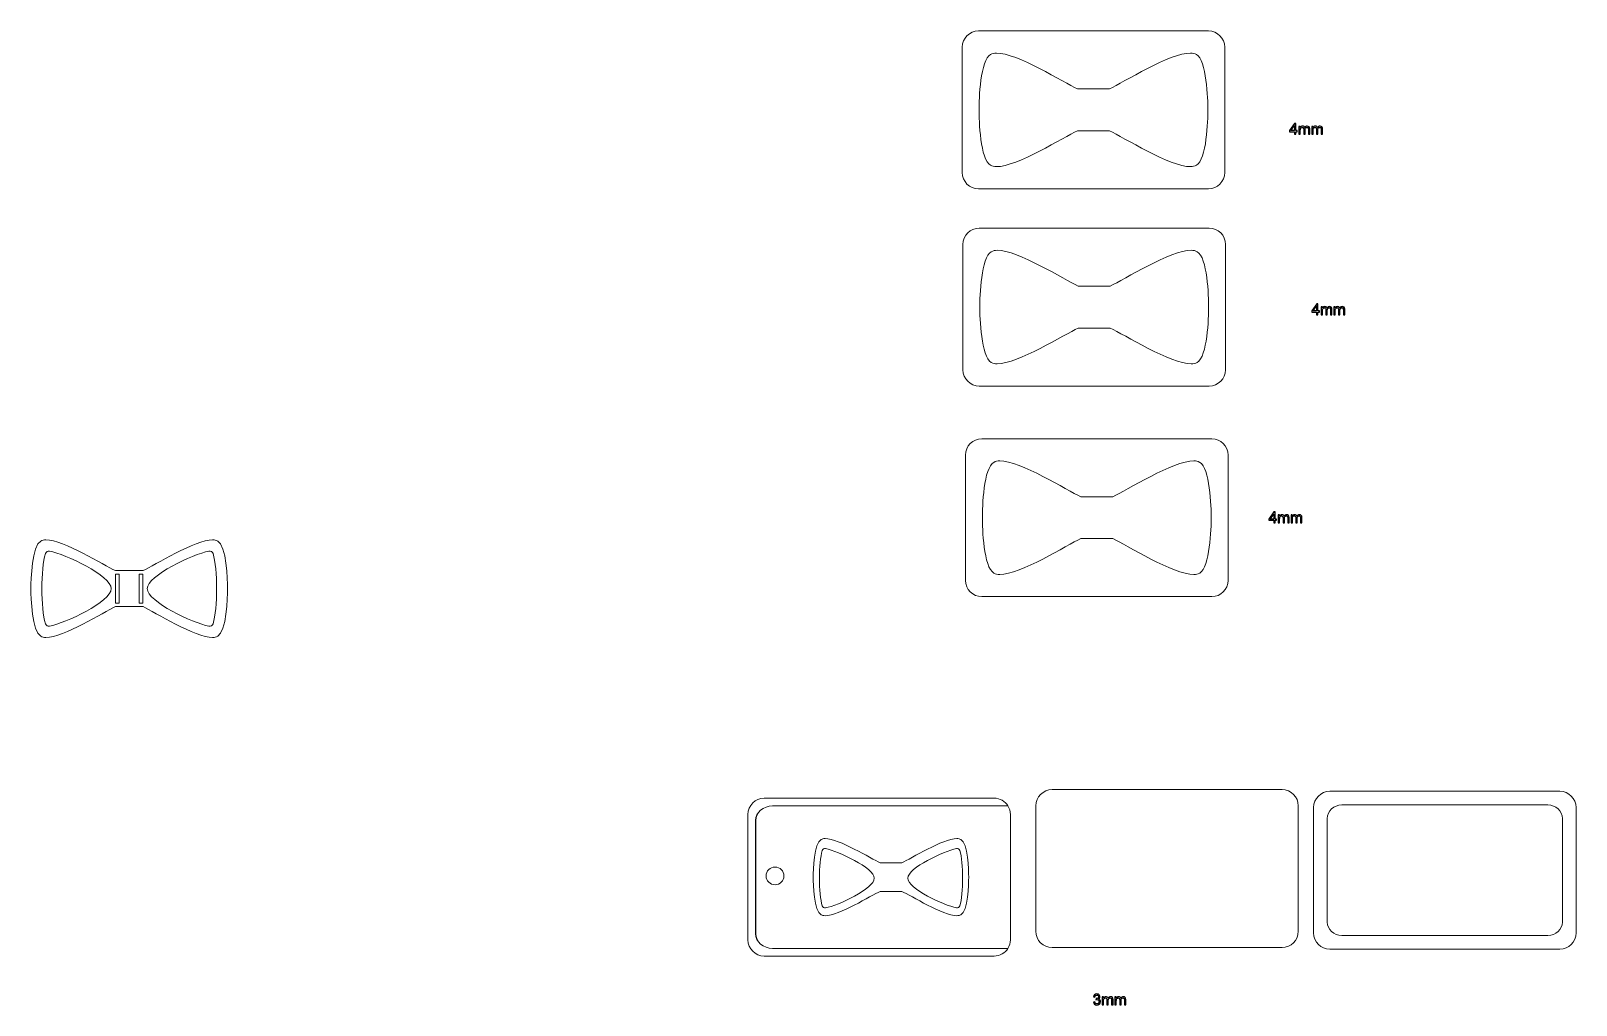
# Model space of a CAD drawing. Header units: centimetres. Extents: x -14.4 to 71.1, y -17.9 to 36.
import ezdxf

# ---------------------------------------------------------------- set-up
doc = ezdxf.new("R2010")
doc.units = ezdxf.units.CM
doc.header["$MEASUREMENT"] = 0
doc.layers.add('Layer 1', color=7, linetype='Continuous')

msp = doc.modelspace()

# ---------------------------------------------------------------- linework, layer by layer
at = {"layer": 'Layer 1', "color": 242, "lineweight": 9}
for points, knots in [([(38.01062, 35.98512), (38.01062, 35.98512), (50.72468, 35.98512), (50.72468, 35.98512), (50.72468, 35.98512), (51.22035, 35.98512), (51.62588, 35.57959), (51.62588, 35.08393), (51.62588, 35.08393), (51.62588, 35.08393), (51.62588, 28.15017), (51.62588, 28.15017), (51.62588, 28.15017), (51.62588, 27.65451), (51.22035, 27.24898), (50.72468, 27.24898), (50.72468, 27.24898), (50.72468, 27.24898), (38.01062, 27.24898), (38.01062, 27.24898), (38.01062, 27.24898), (37.51496, 27.24898), (37.10942, 27.65451), (37.10942, 28.15017), (37.10942, 28.15017), (37.10942, 28.15017), (37.10942, 35.08393), (37.10942, 35.08393), (37.10942, 35.08393), (37.10942, 35.57959), (37.51496, 35.98512), (38.01062, 35.98512)], [0, 0, 0, 0, 0.11111111, 0.11111111, 0.11111111, 0.11111111, 0.22222222, 0.22222222, 0.22222222, 0.22222222, 0.33333333, 0.33333333, 0.33333333, 0.33333333, 0.44444444, 0.44444444, 0.44444444, 0.44444444, 0.55555556, 0.55555556, 0.55555556, 0.55555556, 0.66666667, 0.66666667, 0.66666667, 0.66666667, 0.77777778, 0.77777778, 0.77777778, 0.77777778, 1, 1, 1, 1]), ([(45.25581, 30.45713), (45.99485, 30.10937), (48.61714, 28.46126), (49.73159, 28.47526), (49.73159, 28.47526), (49.86467, 28.47615), (49.95394, 28.49628), (50.06, 28.55568), (50.06, 28.55568), (50.6279, 28.85264), (50.69553, 31.04088), (50.69553, 31.62208), (50.69553, 31.62208), (50.69553, 32.187), (50.62301, 34.40433), (50.06, 34.67842), (50.06, 34.67842), (49.954, 34.7378), (49.86469, 34.75794), (49.73159, 34.75884), (49.73159, 34.75884), (48.61711, 34.77281), (45.99485, 33.12473), (45.25581, 32.77697), (45.25581, 32.77697), (45.25581, 32.77697), (43.47949, 32.77697), (43.47949, 32.77697), (43.47949, 32.77697), (42.74045, 33.12473), (40.11819, 34.77281), (39.00371, 34.75884), (39.00371, 34.75884), (38.87061, 34.75794), (38.7813, 34.7378), (38.6753, 34.67842), (38.6753, 34.67842), (38.11229, 34.40433), (38.03977, 32.187), (38.03977, 31.62208), (38.03977, 31.62208), (38.03977, 31.04088), (38.1074, 28.85264), (38.6753, 28.55568), (38.6753, 28.55568), (38.78136, 28.49628), (38.87063, 28.47615), (39.00371, 28.47526), (39.00371, 28.47526), (40.11816, 28.46126), (42.74045, 30.10937), (43.47949, 30.45713), (43.47949, 30.45713), (43.47949, 30.45713), (45.25581, 30.45713), (45.25581, 30.45713)], [0, 0, 0, 0, 0.06666667, 0.06666667, 0.06666667, 0.06666667, 0.13333333, 0.13333333, 0.13333333, 0.13333333, 0.2, 0.2, 0.2, 0.2, 0.26666667, 0.26666667, 0.26666667, 0.26666667, 0.33333333, 0.33333333, 0.33333333, 0.33333333, 0.4, 0.4, 0.4, 0.4, 0.46666667, 0.46666667, 0.46666667, 0.46666667, 0.53333333, 0.53333333, 0.53333333, 0.53333333, 0.6, 0.6, 0.6, 0.6, 0.66666667, 0.66666667, 0.66666667, 0.66666667, 0.73333333, 0.73333333, 0.73333333, 0.73333333, 0.8, 0.8, 0.8, 0.8, 0.86666667, 0.86666667, 0.86666667, 0.86666667, 1, 1, 1, 1]), ([(38.05306, 25.07367), (38.05306, 25.07367), (50.76712, 25.07367), (50.76712, 25.07367), (50.76712, 25.07367), (51.26279, 25.07367), (51.66832, 24.66814), (51.66832, 24.17248), (51.66832, 24.17248), (51.66832, 24.17248), (51.66832, 17.23872), (51.66832, 17.23872), (51.66832, 17.23872), (51.66832, 16.74306), (51.26279, 16.33753), (50.76712, 16.33753), (50.76712, 16.33753), (50.76712, 16.33753), (38.05306, 16.33753), (38.05306, 16.33753), (38.05306, 16.33753), (37.5574, 16.33753), (37.15186, 16.74306), (37.15186, 17.23872), (37.15186, 17.23872), (37.15186, 17.23872), (37.15186, 24.17248), (37.15186, 24.17248), (37.15186, 24.17248), (37.15186, 24.66814), (37.5574, 25.07367), (38.05306, 25.07367)], [0, 0, 0, 0, 0.11111111, 0.11111111, 0.11111111, 0.11111111, 0.22222222, 0.22222222, 0.22222222, 0.22222222, 0.33333333, 0.33333333, 0.33333333, 0.33333333, 0.44444444, 0.44444444, 0.44444444, 0.44444444, 0.55555556, 0.55555556, 0.55555556, 0.55555556, 0.66666667, 0.66666667, 0.66666667, 0.66666667, 0.77777778, 0.77777778, 0.77777778, 0.77777778, 1, 1, 1, 1]), ([(45.29825, 19.54568), (46.03729, 19.19792), (48.65958, 17.54981), (49.77403, 17.56381), (49.77403, 17.56381), (49.90711, 17.5647), (49.99638, 17.58483), (50.10244, 17.64423), (50.10244, 17.64423), (50.67034, 17.94119), (50.73797, 20.12943), (50.73797, 20.71063), (50.73797, 20.71063), (50.73797, 21.27555), (50.66545, 23.49288), (50.10244, 23.76697), (50.10244, 23.76697), (49.99644, 23.82635), (49.90713, 23.84649), (49.77403, 23.84739), (49.77403, 23.84739), (48.65955, 23.86136), (46.03729, 22.21328), (45.29825, 21.86552), (45.29825, 21.86552), (45.29825, 21.86552), (43.52193, 21.86552), (43.52193, 21.86552), (43.52193, 21.86552), (42.78289, 22.21328), (40.16063, 23.86136), (39.04615, 23.84739), (39.04615, 23.84739), (38.91305, 23.84649), (38.82374, 23.82635), (38.71774, 23.76697), (38.71774, 23.76697), (38.15473, 23.49288), (38.08221, 21.27555), (38.08221, 20.71063), (38.08221, 20.71063), (38.08221, 20.12943), (38.14984, 17.94119), (38.71774, 17.64423), (38.71774, 17.64423), (38.8238, 17.58483), (38.91307, 17.5647), (39.04615, 17.56381), (39.04615, 17.56381), (40.1606, 17.54981), (42.78289, 19.19792), (43.52193, 19.54568), (43.52193, 19.54568), (43.52193, 19.54568), (45.29825, 19.54568), (45.29825, 19.54568)], [0, 0, 0, 0, 0.06666667, 0.06666667, 0.06666667, 0.06666667, 0.13333333, 0.13333333, 0.13333333, 0.13333333, 0.2, 0.2, 0.2, 0.2, 0.26666667, 0.26666667, 0.26666667, 0.26666667, 0.33333333, 0.33333333, 0.33333333, 0.33333333, 0.4, 0.4, 0.4, 0.4, 0.46666667, 0.46666667, 0.46666667, 0.46666667, 0.53333333, 0.53333333, 0.53333333, 0.53333333, 0.6, 0.6, 0.6, 0.6, 0.66666667, 0.66666667, 0.66666667, 0.66666667, 0.73333333, 0.73333333, 0.73333333, 0.73333333, 0.8, 0.8, 0.8, 0.8, 0.86666667, 0.86666667, 0.86666667, 0.86666667, 1, 1, 1, 1]), ([(38.1939, 13.42221), (38.1939, 13.42221), (50.90796, 13.42221), (50.90796, 13.42221), (50.90796, 13.42221), (51.40363, 13.42221), (51.80916, 13.01668), (51.80916, 12.52102), (51.80916, 12.52102), (51.80916, 12.52102), (51.80916, 5.58726), (51.80916, 5.58726), (51.80916, 5.58726), (51.80916, 5.0916), (51.40363, 4.68607), (50.90796, 4.68607), (50.90796, 4.68607), (50.90796, 4.68607), (38.1939, 4.68607), (38.1939, 4.68607), (38.1939, 4.68607), (37.69824, 4.68607), (37.2927, 5.0916), (37.2927, 5.58726), (37.2927, 5.58726), (37.2927, 5.58726), (37.2927, 12.52102), (37.2927, 12.52102), (37.2927, 12.52102), (37.2927, 13.01668), (37.69824, 13.42221), (38.1939, 13.42221)], [0, 0, 0, 0, 0.11111111, 0.11111111, 0.11111111, 0.11111111, 0.22222222, 0.22222222, 0.22222222, 0.22222222, 0.33333333, 0.33333333, 0.33333333, 0.33333333, 0.44444444, 0.44444444, 0.44444444, 0.44444444, 0.55555556, 0.55555556, 0.55555556, 0.55555556, 0.66666667, 0.66666667, 0.66666667, 0.66666667, 0.77777778, 0.77777778, 0.77777778, 0.77777778, 1, 1, 1, 1]), ([(45.43909, 7.89422), (46.17813, 7.54646), (48.80042, 5.89835), (49.91487, 5.91235), (49.91487, 5.91235), (50.04795, 5.91324), (50.13722, 5.93337), (50.24328, 5.99277), (50.24328, 5.99277), (50.81118, 6.28973), (50.87881, 8.47797), (50.87881, 9.05917), (50.87881, 9.05917), (50.87881, 9.62409), (50.80629, 11.84142), (50.24328, 12.11551), (50.24328, 12.11551), (50.13728, 12.17489), (50.04797, 12.19503), (49.91487, 12.19593), (49.91487, 12.19593), (48.80039, 12.2099), (46.17813, 10.56182), (45.43909, 10.21406), (45.43909, 10.21406), (45.43909, 10.21406), (43.66277, 10.21406), (43.66277, 10.21406), (43.66277, 10.21406), (42.92373, 10.56182), (40.30147, 12.2099), (39.18699, 12.19593), (39.18699, 12.19593), (39.05389, 12.19503), (38.96458, 12.17489), (38.85858, 12.11551), (38.85858, 12.11551), (38.29557, 11.84142), (38.22305, 9.62409), (38.22305, 9.05917), (38.22305, 9.05917), (38.22305, 8.47797), (38.29068, 6.28973), (38.85858, 5.99277), (38.85858, 5.99277), (38.96464, 5.93337), (39.05391, 5.91324), (39.18699, 5.91235), (39.18699, 5.91235), (40.30144, 5.89835), (42.92373, 7.54646), (43.66277, 7.89422), (43.66277, 7.89422), (43.66277, 7.89422), (45.43909, 7.89422), (45.43909, 7.89422)], [0, 0, 0, 0, 0.06666667, 0.06666667, 0.06666667, 0.06666667, 0.13333333, 0.13333333, 0.13333333, 0.13333333, 0.2, 0.2, 0.2, 0.2, 0.26666667, 0.26666667, 0.26666667, 0.26666667, 0.33333333, 0.33333333, 0.33333333, 0.33333333, 0.4, 0.4, 0.4, 0.4, 0.46666667, 0.46666667, 0.46666667, 0.46666667, 0.53333333, 0.53333333, 0.53333333, 0.53333333, 0.6, 0.6, 0.6, 0.6, 0.66666667, 0.66666667, 0.66666667, 0.66666667, 0.73333333, 0.73333333, 0.73333333, 0.73333333, 0.8, 0.8, 0.8, 0.8, 0.86666667, 0.86666667, 0.86666667, 0.86666667, 1, 1, 1, 1]), ([(-8.19026, 4.13108), (-7.55516, 3.83223), (-5.30167, 2.41592), (-4.34396, 2.42795), (-4.34396, 2.42795), (-4.2296, 2.42871), (-4.15288, 2.44601), (-4.06174, 2.49706), (-4.06174, 2.49706), (-3.57371, 2.75225), (-3.51559, 4.63273), (-3.51559, 5.13219), (-3.51559, 5.13219), (-3.51559, 5.61766), (-3.57791, 7.52314), (-4.06174, 7.75868), (-4.06174, 7.75868), (-4.15283, 7.80971), (-4.22958, 7.82702), (-4.34396, 7.82779), (-4.34396, 7.82779), (-5.3017, 7.8398), (-7.55516, 6.42351), (-8.19026, 6.12466), (-8.19026, 6.12466), (-8.19026, 6.12466), (-9.71675, 6.12466), (-9.71675, 6.12466), (-9.71675, 6.12466), (-10.35185, 6.42351), (-12.60531, 7.8398), (-13.56305, 7.82779), (-13.56305, 7.82779), (-13.67743, 7.82702), (-13.75418, 7.80971), (-13.84527, 7.75868), (-13.84527, 7.75868), (-14.3291, 7.52314), (-14.39142, 5.61766), (-14.39142, 5.13219), (-14.39142, 5.13219), (-14.39142, 4.63273), (-14.3333, 2.75225), (-13.84527, 2.49706), (-13.84527, 2.49706), (-13.75413, 2.44601), (-13.67741, 2.42871), (-13.56305, 2.42795), (-13.56305, 2.42795), (-12.60534, 2.41592), (-10.35185, 3.83223), (-9.71675, 4.13108), (-9.71675, 4.13108), (-9.71675, 4.13108), (-8.19026, 4.13108), (-8.19026, 4.13108)], [0, 0, 0, 0, 0.06666667, 0.06666667, 0.06666667, 0.06666667, 0.13333333, 0.13333333, 0.13333333, 0.13333333, 0.2, 0.2, 0.2, 0.2, 0.26666667, 0.26666667, 0.26666667, 0.26666667, 0.33333333, 0.33333333, 0.33333333, 0.33333333, 0.4, 0.4, 0.4, 0.4, 0.46666667, 0.46666667, 0.46666667, 0.46666667, 0.53333333, 0.53333333, 0.53333333, 0.53333333, 0.6, 0.6, 0.6, 0.6, 0.66666667, 0.66666667, 0.66666667, 0.66666667, 0.73333333, 0.73333333, 0.73333333, 0.73333333, 0.8, 0.8, 0.8, 0.8, 0.86666667, 0.86666667, 0.86666667, 0.86666667, 1, 1, 1, 1]), ([(-9.70663, 5.93364), (-9.70663, 5.93364), (-9.51154, 5.93364), (-9.51154, 5.93364), (-9.51154, 5.93364), (-9.51154, 5.93364), (-9.51154, 4.32209), (-9.51154, 4.32209), (-9.51154, 4.32209), (-9.51154, 4.32209), (-9.70663, 4.32209), (-9.70663, 4.32209), (-9.70663, 4.32209), (-9.70663, 4.32209), (-9.70663, 5.93364), (-9.70663, 5.93364)], [0, 0, 0, 0, 0.2, 0.2, 0.2, 0.2, 0.4, 0.4, 0.4, 0.4, 0.6, 0.6, 0.6, 0.6, 1, 1, 1, 1]), ([(-8.39546, 5.93364), (-8.39546, 5.93364), (-8.20038, 5.93364), (-8.20038, 5.93364), (-8.20038, 5.93364), (-8.20038, 5.93364), (-8.20038, 4.32209), (-8.20038, 4.32209), (-8.20038, 4.32209), (-8.20038, 4.32209), (-8.39546, 4.32209), (-8.39546, 4.32209), (-8.39546, 4.32209), (-8.39546, 4.32209), (-8.39546, 5.93364), (-8.39546, 5.93364)], [0, 0, 0, 0, 0.2, 0.2, 0.2, 0.2, 0.4, 0.4, 0.4, 0.4, 0.6, 0.6, 0.6, 0.6, 1, 1, 1, 1]), ([(26.161, -6.46409), (26.161, -6.46409), (38.87506, -6.46409), (38.87506, -6.46409), (38.87506, -6.46409), (39.19704, -6.46409), (39.48093, -6.63524), (39.64039, -6.89104), (39.64039, -6.89104), (39.64039, -6.89104), (26.62592, -6.89104), (26.62592, -6.89104), (26.62592, -6.89104), (26.11008, -6.89104), (25.68803, -7.25693), (25.68803, -7.70415), (25.68803, -7.70415), (25.68803, -7.70415), (25.68803, -13.96017), (25.68803, -13.96017), (25.68803, -13.96017), (25.68803, -14.40738), (26.11008, -14.77328), (26.62592, -14.77328), (26.62592, -14.77328), (26.62592, -14.77328), (39.64039, -14.77328), (39.64039, -14.77328), (39.64039, -14.77328), (39.48093, -15.02907), (39.19704, -15.20023), (38.87506, -15.20023), (38.87506, -15.20023), (38.87506, -15.20023), (26.161, -15.20023), (26.161, -15.20023), (26.161, -15.20023), (25.66533, -15.20023), (25.2598, -14.7947), (25.2598, -14.29904), (25.2598, -14.29904), (25.2598, -14.29904), (25.2598, -7.36528), (25.2598, -7.36528), (25.2598, -7.36528), (25.2598, -6.86962), (25.66533, -6.46409), (26.161, -6.46409)], [0, 0, 0, 0, 0.07692308, 0.07692308, 0.07692308, 0.07692308, 0.15384615, 0.15384615, 0.15384615, 0.15384615, 0.23076923, 0.23076923, 0.23076923, 0.23076923, 0.30769231, 0.30769231, 0.30769231, 0.30769231, 0.38461538, 0.38461538, 0.38461538, 0.38461538, 0.46153846, 0.46153846, 0.46153846, 0.46153846, 0.53846154, 0.53846154, 0.53846154, 0.53846154, 0.61538462, 0.61538462, 0.61538462, 0.61538462, 0.69230769, 0.69230769, 0.69230769, 0.69230769, 0.76923077, 0.76923077, 0.76923077, 0.76923077, 0.84615385, 0.84615385, 0.84615385, 0.84615385, 1, 1, 1, 1]), ([(42.0803, -5.99226), (42.0803, -5.99226), (54.79437, -5.99226), (54.79437, -5.99226), (54.79437, -5.99226), (55.29003, -5.99226), (55.69556, -6.39779), (55.69556, -6.89345), (55.69556, -6.89345), (55.69556, -6.89345), (55.69556, -13.82721), (55.69556, -13.82721), (55.69556, -13.82721), (55.69556, -14.32287), (55.29003, -14.7284), (54.79437, -14.7284), (54.79437, -14.7284), (54.79437, -14.7284), (42.0803, -14.7284), (42.0803, -14.7284), (42.0803, -14.7284), (41.58464, -14.7284), (41.17911, -14.32287), (41.17911, -13.82721), (41.17911, -13.82721), (41.17911, -13.82721), (41.17911, -6.89345), (41.17911, -6.89345), (41.17911, -6.89345), (41.17911, -6.39779), (41.58464, -5.99226), (42.0803, -5.99226)], [0, 0, 0, 0, 0.11111111, 0.11111111, 0.11111111, 0.11111111, 0.22222222, 0.22222222, 0.22222222, 0.22222222, 0.33333333, 0.33333333, 0.33333333, 0.33333333, 0.44444444, 0.44444444, 0.44444444, 0.44444444, 0.55555556, 0.55555556, 0.55555556, 0.55555556, 0.66666667, 0.66666667, 0.66666667, 0.66666667, 0.77777778, 0.77777778, 0.77777778, 0.77777778, 1, 1, 1, 1]), ([(57.44173, -6.08366), (57.44173, -6.08366), (70.1558, -6.08366), (70.1558, -6.08366), (70.1558, -6.08366), (70.65146, -6.08366), (71.05699, -6.4892), (71.05699, -6.98485), (71.05699, -6.98485), (71.05699, -6.98485), (71.05699, -13.91862), (71.05699, -13.91862), (71.05699, -13.91862), (71.05699, -14.41427), (70.65146, -14.81981), (70.1558, -14.81981), (70.1558, -14.81981), (70.1558, -14.81981), (57.44173, -14.81981), (57.44173, -14.81981), (57.44173, -14.81981), (56.94607, -14.81981), (56.54054, -14.41427), (56.54054, -13.91862), (56.54054, -13.91862), (56.54054, -13.91862), (56.54054, -6.98485), (56.54054, -6.98485), (56.54054, -6.98485), (56.54054, -6.4892), (56.94607, -6.08366), (57.44173, -6.08366)], [0, 0, 0, 0, 0.11111111, 0.11111111, 0.11111111, 0.11111111, 0.22222222, 0.22222222, 0.22222222, 0.22222222, 0.33333333, 0.33333333, 0.33333333, 0.33333333, 0.44444444, 0.44444444, 0.44444444, 0.44444444, 0.55555556, 0.55555556, 0.55555556, 0.55555556, 0.66666667, 0.66666667, 0.66666667, 0.66666667, 0.77777778, 0.77777778, 0.77777778, 0.77777778, 1, 1, 1, 1]), ([(39.63818, -6.89103), (39.72419, -7.02901), (39.77398, -7.19162), (39.77398, -7.36529), (39.77398, -7.36529), (39.77398, -7.36529), (39.77398, -14.29906), (39.77398, -14.29906), (39.77398, -14.29906), (39.77398, -14.47274), (39.72419, -14.63535), (39.63812, -14.7733), (39.63812, -14.7733), (39.63812, -14.7733), (26.62365, -14.7733), (26.62365, -14.7733), (26.62365, -14.7733), (26.1078, -14.7733), (25.68576, -14.4074), (25.68576, -13.96019), (25.68576, -13.96019), (25.68576, -13.96019), (25.68576, -7.70417), (25.68576, -7.70417), (25.68576, -7.70417), (25.68576, -7.25695), (26.1078, -6.89106), (26.62365, -6.89106), (26.62365, -6.89106), (26.62365, -6.89106), (39.63818, -6.89103), (39.63818, -6.89103)], [0, 0, 0, 0, 0.11111111, 0.11111111, 0.11111111, 0.11111111, 0.22222222, 0.22222222, 0.22222222, 0.22222222, 0.33333333, 0.33333333, 0.33333333, 0.33333333, 0.44444444, 0.44444444, 0.44444444, 0.44444444, 0.55555556, 0.55555556, 0.55555556, 0.55555556, 0.66666667, 0.66666667, 0.66666667, 0.66666667, 0.77777778, 0.77777778, 0.77777778, 0.77777778, 1, 1, 1, 1]), ([(58.10333, -6.83904), (58.10333, -6.83904), (69.4942, -6.83904), (69.4942, -6.83904), (69.4942, -6.83904), (69.93828, -6.83904), (70.3016, -7.17445), (70.3016, -7.58439), (70.3016, -7.58439), (70.3016, -7.58439), (70.3016, -13.31908), (70.3016, -13.31908), (70.3016, -13.31908), (70.3016, -13.72902), (69.93828, -14.06443), (69.4942, -14.06443), (69.4942, -14.06443), (69.4942, -14.06443), (58.10333, -14.06443), (58.10333, -14.06443), (58.10333, -14.06443), (57.65925, -14.06443), (57.29592, -13.72902), (57.29592, -13.31908), (57.29592, -13.31908), (57.29592, -13.31908), (57.29592, -7.58439), (57.29592, -7.58439), (57.29592, -7.58439), (57.29592, -7.17445), (57.65925, -6.83904), (58.10333, -6.83904)], [0, 0, 0, 0, 0.11111111, 0.11111111, 0.11111111, 0.11111111, 0.22222222, 0.22222222, 0.22222222, 0.22222222, 0.33333333, 0.33333333, 0.33333333, 0.33333333, 0.44444444, 0.44444444, 0.44444444, 0.44444444, 0.55555556, 0.55555556, 0.55555556, 0.55555556, 0.66666667, 0.66666667, 0.66666667, 0.66666667, 0.77777778, 0.77777778, 0.77777778, 0.77777778, 1, 1, 1, 1]), ([(26.26589, -10.76536), (26.26589, -11.03744), (26.48645, -11.258), (26.75852, -11.258), (26.75852, -11.258), (27.0306, -11.258), (27.25116, -11.03744), (27.25116, -10.76536), (27.25116, -10.76536), (27.25116, -10.49329), (27.0306, -10.27272), (26.75852, -10.27272), (26.75852, -10.27272), (26.48645, -10.27272), (26.26589, -10.49329), (26.26589, -10.76536)], [0, 0, 0, 0, 0.2, 0.2, 0.2, 0.2, 0.4, 0.4, 0.4, 0.4, 0.6, 0.6, 0.6, 0.6, 1, 1, 1, 1])]:
    msp.add_open_spline(points, degree=3, knots=knots, dxfattribs=at)
at = {"layer": 'Layer 1', "color": 250}
for points, knots in [([(55.47845, 30.26239), (55.47845, 30.26239), (55.47845, 30.40717), (55.47845, 30.40717), (55.47845, 30.40717), (55.47845, 30.40717), (55.21514, 30.40717), (55.21514, 30.40717), (55.21514, 30.40717), (55.21514, 30.40717), (55.21514, 30.47575), (55.21514, 30.47575), (55.21514, 30.47575), (55.21514, 30.47575), (55.492, 30.86861), (55.492, 30.86861), (55.492, 30.86861), (55.492, 30.86861), (55.55296, 30.86861), (55.55296, 30.86861), (55.55296, 30.86861), (55.55296, 30.86861), (55.55296, 30.47575), (55.55296, 30.47575), (55.55296, 30.47575), (55.55296, 30.47575), (55.63509, 30.47575), (55.63509, 30.47575), (55.63509, 30.47575), (55.63509, 30.47575), (55.63509, 30.40717), (55.63509, 30.40717), (55.63509, 30.40717), (55.63509, 30.40717), (55.55296, 30.40717), (55.55296, 30.40717), (55.55296, 30.40717), (55.55296, 30.40717), (55.55296, 30.26239), (55.55296, 30.26239), (55.55296, 30.26239), (55.55296, 30.26239), (55.47845, 30.26239), (55.47845, 30.26239)], [0, 0, 0, 0, 0.08333333, 0.08333333, 0.08333333, 0.08333333, 0.16666667, 0.16666667, 0.16666667, 0.16666667, 0.25, 0.25, 0.25, 0.25, 0.33333333, 0.33333333, 0.33333333, 0.33333333, 0.41666667, 0.41666667, 0.41666667, 0.41666667, 0.5, 0.5, 0.5, 0.5, 0.58333333, 0.58333333, 0.58333333, 0.58333333, 0.66666667, 0.66666667, 0.66666667, 0.66666667, 0.75, 0.75, 0.75, 0.75, 0.83333333, 0.83333333, 0.83333333, 0.83333333, 1, 1, 1, 1]), ([(55.47845, 30.47575), (55.47845, 30.47575), (55.47845, 30.74852), (55.47845, 30.74852), (55.47845, 30.74852), (55.47845, 30.74852), (55.28838, 30.47575), (55.28838, 30.47575), (55.28838, 30.47575), (55.28838, 30.47575), (55.47845, 30.47575), (55.47845, 30.47575)], [0, 0, 0, 0, 0.25, 0.25, 0.25, 0.25, 0.5, 0.5, 0.5, 0.5, 1, 1, 1, 1]), ([(55.73175, 30.26239), (55.73175, 30.26239), (55.73175, 30.70181), (55.73175, 30.70181), (55.73175, 30.70181), (55.73175, 30.70181), (55.79864, 30.70181), (55.79864, 30.70181), (55.79864, 30.70181), (55.79864, 30.70181), (55.79864, 30.63972), (55.79864, 30.63972), (55.79864, 30.63972), (55.81232, 30.66117), (55.83067, 30.67853), (55.85353, 30.69151), (55.85353, 30.69151), (55.87639, 30.70463), (55.90235, 30.71113), (55.93156, 30.71113), (55.93156, 30.71113), (55.96402, 30.71113), (55.99069, 30.70435), (56.01143, 30.69095), (56.01143, 30.69095), (56.03218, 30.6774), (56.04685, 30.65863), (56.05532, 30.63436), (56.05532, 30.63436), (56.09031, 30.68558), (56.13561, 30.71113), (56.19149, 30.71113), (56.19149, 30.71113), (56.23524, 30.71113), (56.26896, 30.69913), (56.29239, 30.675), (56.29239, 30.675), (56.31595, 30.65087), (56.32781, 30.61376), (56.32781, 30.56366), (56.32781, 30.56366), (56.32781, 30.56366), (56.32781, 30.26239), (56.32781, 30.26239), (56.32781, 30.26239), (56.32781, 30.26239), (56.2533, 30.26239), (56.2533, 30.26239), (56.2533, 30.26239), (56.2533, 30.26239), (56.2533, 30.53897), (56.2533, 30.53897), (56.2533, 30.53897), (56.2533, 30.5686), (56.25076, 30.59005), (56.24596, 30.60317), (56.24596, 30.60317), (56.24116, 30.6163), (56.23241, 30.62674), (56.21957, 30.63478), (56.21957, 30.63478), (56.20687, 30.64283), (56.19192, 30.64678), (56.17484, 30.64678), (56.17484, 30.64678), (56.1438, 30.64678), (56.11811, 30.63648), (56.09765, 30.61602), (56.09765, 30.61602), (56.07719, 30.59541), (56.06703, 30.56253), (56.06703, 30.51738), (56.06703, 30.51738), (56.06703, 30.51738), (56.06703, 30.26239), (56.06703, 30.26239), (56.06703, 30.26239), (56.06703, 30.26239), (55.99252, 30.26239), (55.99252, 30.26239), (55.99252, 30.26239), (55.99252, 30.26239), (55.99252, 30.54758), (55.99252, 30.54758), (55.99252, 30.54758), (55.99252, 30.5806), (55.98646, 30.60543), (55.97432, 30.62194), (55.97432, 30.62194), (55.96219, 30.63845), (55.94229, 30.64678), (55.91477, 30.64678), (55.91477, 30.64678), (55.89389, 30.64678), (55.87456, 30.64127), (55.85678, 30.63027), (55.85678, 30.63027), (55.839, 30.61926), (55.82615, 30.60317), (55.81811, 30.58187), (55.81811, 30.58187), (55.81021, 30.5607), (55.80626, 30.53008), (55.80626, 30.49014), (55.80626, 30.49014), (55.80626, 30.49014), (55.80626, 30.26239), (55.80626, 30.26239), (55.80626, 30.26239), (55.80626, 30.26239), (55.73175, 30.26239), (55.73175, 30.26239)], [0, 0, 0, 0, 0.03448276, 0.03448276, 0.03448276, 0.03448276, 0.06896552, 0.06896552, 0.06896552, 0.06896552, 0.10344828, 0.10344828, 0.10344828, 0.10344828, 0.13793103, 0.13793103, 0.13793103, 0.13793103, 0.17241379, 0.17241379, 0.17241379, 0.17241379, 0.20689655, 0.20689655, 0.20689655, 0.20689655, 0.24137931, 0.24137931, 0.24137931, 0.24137931, 0.27586207, 0.27586207, 0.27586207, 0.27586207, 0.31034483, 0.31034483, 0.31034483, 0.31034483, 0.34482759, 0.34482759, 0.34482759, 0.34482759, 0.37931034, 0.37931034, 0.37931034, 0.37931034, 0.4137931, 0.4137931, 0.4137931, 0.4137931, 0.44827586, 0.44827586, 0.44827586, 0.44827586, 0.48275862, 0.48275862, 0.48275862, 0.48275862, 0.51724138, 0.51724138, 0.51724138, 0.51724138, 0.55172414, 0.55172414, 0.55172414, 0.55172414, 0.5862069, 0.5862069, 0.5862069, 0.5862069, 0.62068966, 0.62068966, 0.62068966, 0.62068966, 0.65517241, 0.65517241, 0.65517241, 0.65517241, 0.68965517, 0.68965517, 0.68965517, 0.68965517, 0.72413793, 0.72413793, 0.72413793, 0.72413793, 0.75862069, 0.75862069, 0.75862069, 0.75862069, 0.79310345, 0.79310345, 0.79310345, 0.79310345, 0.82758621, 0.82758621, 0.82758621, 0.82758621, 0.86206897, 0.86206897, 0.86206897, 0.86206897, 0.89655172, 0.89655172, 0.89655172, 0.89655172, 0.93103448, 0.93103448, 0.93103448, 0.93103448, 1, 1, 1, 1]), ([(56.43703, 30.26239), (56.43703, 30.26239), (56.43703, 30.70181), (56.43703, 30.70181), (56.43703, 30.70181), (56.43703, 30.70181), (56.50392, 30.70181), (56.50392, 30.70181), (56.50392, 30.70181), (56.50392, 30.70181), (56.50392, 30.63972), (56.50392, 30.63972), (56.50392, 30.63972), (56.5176, 30.66117), (56.53595, 30.67853), (56.55881, 30.69151), (56.55881, 30.69151), (56.58167, 30.70463), (56.60763, 30.71113), (56.63684, 30.71113), (56.63684, 30.71113), (56.6693, 30.71113), (56.69597, 30.70435), (56.71671, 30.69095), (56.71671, 30.69095), (56.73746, 30.6774), (56.75213, 30.65863), (56.7606, 30.63436), (56.7606, 30.63436), (56.79559, 30.68558), (56.84089, 30.71113), (56.89677, 30.71113), (56.89677, 30.71113), (56.94052, 30.71113), (56.97424, 30.69913), (56.99767, 30.675), (56.99767, 30.675), (57.02123, 30.65087), (57.03309, 30.61376), (57.03309, 30.56366), (57.03309, 30.56366), (57.03309, 30.56366), (57.03309, 30.26239), (57.03309, 30.26239), (57.03309, 30.26239), (57.03309, 30.26239), (56.95858, 30.26239), (56.95858, 30.26239), (56.95858, 30.26239), (56.95858, 30.26239), (56.95858, 30.53897), (56.95858, 30.53897), (56.95858, 30.53897), (56.95858, 30.5686), (56.95604, 30.59005), (56.95124, 30.60317), (56.95124, 30.60317), (56.94644, 30.6163), (56.93769, 30.62674), (56.92485, 30.63478), (56.92485, 30.63478), (56.91215, 30.64283), (56.8972, 30.64678), (56.88012, 30.64678), (56.88012, 30.64678), (56.84908, 30.64678), (56.82339, 30.63648), (56.80293, 30.61602), (56.80293, 30.61602), (56.78247, 30.59541), (56.77231, 30.56253), (56.77231, 30.51738), (56.77231, 30.51738), (56.77231, 30.51738), (56.77231, 30.26239), (56.77231, 30.26239), (56.77231, 30.26239), (56.77231, 30.26239), (56.6978, 30.26239), (56.6978, 30.26239), (56.6978, 30.26239), (56.6978, 30.26239), (56.6978, 30.54758), (56.6978, 30.54758), (56.6978, 30.54758), (56.6978, 30.5806), (56.69174, 30.60543), (56.6796, 30.62194), (56.6796, 30.62194), (56.66747, 30.63845), (56.64757, 30.64678), (56.62005, 30.64678), (56.62005, 30.64678), (56.59917, 30.64678), (56.57984, 30.64127), (56.56206, 30.63027), (56.56206, 30.63027), (56.54428, 30.61926), (56.53143, 30.60317), (56.52339, 30.58187), (56.52339, 30.58187), (56.51549, 30.5607), (56.51154, 30.53008), (56.51154, 30.49014), (56.51154, 30.49014), (56.51154, 30.49014), (56.51154, 30.26239), (56.51154, 30.26239), (56.51154, 30.26239), (56.51154, 30.26239), (56.43703, 30.26239), (56.43703, 30.26239)], [0, 0, 0, 0, 0.03448276, 0.03448276, 0.03448276, 0.03448276, 0.06896552, 0.06896552, 0.06896552, 0.06896552, 0.10344828, 0.10344828, 0.10344828, 0.10344828, 0.13793103, 0.13793103, 0.13793103, 0.13793103, 0.17241379, 0.17241379, 0.17241379, 0.17241379, 0.20689655, 0.20689655, 0.20689655, 0.20689655, 0.24137931, 0.24137931, 0.24137931, 0.24137931, 0.27586207, 0.27586207, 0.27586207, 0.27586207, 0.31034483, 0.31034483, 0.31034483, 0.31034483, 0.34482759, 0.34482759, 0.34482759, 0.34482759, 0.37931034, 0.37931034, 0.37931034, 0.37931034, 0.4137931, 0.4137931, 0.4137931, 0.4137931, 0.44827586, 0.44827586, 0.44827586, 0.44827586, 0.48275862, 0.48275862, 0.48275862, 0.48275862, 0.51724138, 0.51724138, 0.51724138, 0.51724138, 0.55172414, 0.55172414, 0.55172414, 0.55172414, 0.5862069, 0.5862069, 0.5862069, 0.5862069, 0.62068966, 0.62068966, 0.62068966, 0.62068966, 0.65517241, 0.65517241, 0.65517241, 0.65517241, 0.68965517, 0.68965517, 0.68965517, 0.68965517, 0.72413793, 0.72413793, 0.72413793, 0.72413793, 0.75862069, 0.75862069, 0.75862069, 0.75862069, 0.79310345, 0.79310345, 0.79310345, 0.79310345, 0.82758621, 0.82758621, 0.82758621, 0.82758621, 0.86206897, 0.86206897, 0.86206897, 0.86206897, 0.89655172, 0.89655172, 0.89655172, 0.89655172, 0.93103448, 0.93103448, 0.93103448, 0.93103448, 1, 1, 1, 1]), ([(56.70623, 20.28226), (56.70623, 20.28226), (56.70623, 20.42704), (56.70623, 20.42704), (56.70623, 20.42704), (56.70623, 20.42704), (56.44292, 20.42704), (56.44292, 20.42704), (56.44292, 20.42704), (56.44292, 20.42704), (56.44292, 20.49562), (56.44292, 20.49562), (56.44292, 20.49562), (56.44292, 20.49562), (56.71978, 20.88848), (56.71978, 20.88848), (56.71978, 20.88848), (56.71978, 20.88848), (56.78074, 20.88848), (56.78074, 20.88848), (56.78074, 20.88848), (56.78074, 20.88848), (56.78074, 20.49562), (56.78074, 20.49562), (56.78074, 20.49562), (56.78074, 20.49562), (56.86287, 20.49562), (56.86287, 20.49562), (56.86287, 20.49562), (56.86287, 20.49562), (56.86287, 20.42704), (56.86287, 20.42704), (56.86287, 20.42704), (56.86287, 20.42704), (56.78074, 20.42704), (56.78074, 20.42704), (56.78074, 20.42704), (56.78074, 20.42704), (56.78074, 20.28226), (56.78074, 20.28226), (56.78074, 20.28226), (56.78074, 20.28226), (56.70623, 20.28226), (56.70623, 20.28226)], [0, 0, 0, 0, 0.08333333, 0.08333333, 0.08333333, 0.08333333, 0.16666667, 0.16666667, 0.16666667, 0.16666667, 0.25, 0.25, 0.25, 0.25, 0.33333333, 0.33333333, 0.33333333, 0.33333333, 0.41666667, 0.41666667, 0.41666667, 0.41666667, 0.5, 0.5, 0.5, 0.5, 0.58333333, 0.58333333, 0.58333333, 0.58333333, 0.66666667, 0.66666667, 0.66666667, 0.66666667, 0.75, 0.75, 0.75, 0.75, 0.83333333, 0.83333333, 0.83333333, 0.83333333, 1, 1, 1, 1]), ([(56.70623, 20.49562), (56.70623, 20.49562), (56.70623, 20.76839), (56.70623, 20.76839), (56.70623, 20.76839), (56.70623, 20.76839), (56.51616, 20.49562), (56.51616, 20.49562), (56.51616, 20.49562), (56.51616, 20.49562), (56.70623, 20.49562), (56.70623, 20.49562)], [0, 0, 0, 0, 0.25, 0.25, 0.25, 0.25, 0.5, 0.5, 0.5, 0.5, 1, 1, 1, 1]), ([(56.95953, 20.28226), (56.95953, 20.28226), (56.95953, 20.72168), (56.95953, 20.72168), (56.95953, 20.72168), (56.95953, 20.72168), (57.02642, 20.72168), (57.02642, 20.72168), (57.02642, 20.72168), (57.02642, 20.72168), (57.02642, 20.65959), (57.02642, 20.65959), (57.02642, 20.65959), (57.0401, 20.68104), (57.05845, 20.6984), (57.08131, 20.71138), (57.08131, 20.71138), (57.10417, 20.7245), (57.13013, 20.731), (57.15934, 20.731), (57.15934, 20.731), (57.1918, 20.731), (57.21847, 20.72422), (57.23921, 20.71082), (57.23921, 20.71082), (57.25996, 20.69727), (57.27463, 20.6785), (57.2831, 20.65423), (57.2831, 20.65423), (57.31809, 20.70545), (57.36339, 20.731), (57.41927, 20.731), (57.41927, 20.731), (57.46302, 20.731), (57.49674, 20.719), (57.52017, 20.69487), (57.52017, 20.69487), (57.54373, 20.67074), (57.55559, 20.63363), (57.55559, 20.58353), (57.55559, 20.58353), (57.55559, 20.58353), (57.55559, 20.28226), (57.55559, 20.28226), (57.55559, 20.28226), (57.55559, 20.28226), (57.48108, 20.28226), (57.48108, 20.28226), (57.48108, 20.28226), (57.48108, 20.28226), (57.48108, 20.55884), (57.48108, 20.55884), (57.48108, 20.55884), (57.48108, 20.58847), (57.47854, 20.60992), (57.47374, 20.62304), (57.47374, 20.62304), (57.46894, 20.63617), (57.46019, 20.64661), (57.44735, 20.65465), (57.44735, 20.65465), (57.43465, 20.6627), (57.4197, 20.66665), (57.40262, 20.66665), (57.40262, 20.66665), (57.37158, 20.66665), (57.34589, 20.65635), (57.32543, 20.63589), (57.32543, 20.63589), (57.30497, 20.61528), (57.29481, 20.5824), (57.29481, 20.53725), (57.29481, 20.53725), (57.29481, 20.53725), (57.29481, 20.28226), (57.29481, 20.28226), (57.29481, 20.28226), (57.29481, 20.28226), (57.2203, 20.28226), (57.2203, 20.28226), (57.2203, 20.28226), (57.2203, 20.28226), (57.2203, 20.56745), (57.2203, 20.56745), (57.2203, 20.56745), (57.2203, 20.60047), (57.21424, 20.6253), (57.2021, 20.64181), (57.2021, 20.64181), (57.18997, 20.65832), (57.17007, 20.66665), (57.14255, 20.66665), (57.14255, 20.66665), (57.12167, 20.66665), (57.10234, 20.66114), (57.08456, 20.65014), (57.08456, 20.65014), (57.06678, 20.63913), (57.05393, 20.62304), (57.04589, 20.60174), (57.04589, 20.60174), (57.03799, 20.58057), (57.03404, 20.54995), (57.03404, 20.51001), (57.03404, 20.51001), (57.03404, 20.51001), (57.03404, 20.28226), (57.03404, 20.28226), (57.03404, 20.28226), (57.03404, 20.28226), (56.95953, 20.28226), (56.95953, 20.28226)], [0, 0, 0, 0, 0.03448276, 0.03448276, 0.03448276, 0.03448276, 0.06896552, 0.06896552, 0.06896552, 0.06896552, 0.10344828, 0.10344828, 0.10344828, 0.10344828, 0.13793103, 0.13793103, 0.13793103, 0.13793103, 0.17241379, 0.17241379, 0.17241379, 0.17241379, 0.20689655, 0.20689655, 0.20689655, 0.20689655, 0.24137931, 0.24137931, 0.24137931, 0.24137931, 0.27586207, 0.27586207, 0.27586207, 0.27586207, 0.31034483, 0.31034483, 0.31034483, 0.31034483, 0.34482759, 0.34482759, 0.34482759, 0.34482759, 0.37931034, 0.37931034, 0.37931034, 0.37931034, 0.4137931, 0.4137931, 0.4137931, 0.4137931, 0.44827586, 0.44827586, 0.44827586, 0.44827586, 0.48275862, 0.48275862, 0.48275862, 0.48275862, 0.51724138, 0.51724138, 0.51724138, 0.51724138, 0.55172414, 0.55172414, 0.55172414, 0.55172414, 0.5862069, 0.5862069, 0.5862069, 0.5862069, 0.62068966, 0.62068966, 0.62068966, 0.62068966, 0.65517241, 0.65517241, 0.65517241, 0.65517241, 0.68965517, 0.68965517, 0.68965517, 0.68965517, 0.72413793, 0.72413793, 0.72413793, 0.72413793, 0.75862069, 0.75862069, 0.75862069, 0.75862069, 0.79310345, 0.79310345, 0.79310345, 0.79310345, 0.82758621, 0.82758621, 0.82758621, 0.82758621, 0.86206897, 0.86206897, 0.86206897, 0.86206897, 0.89655172, 0.89655172, 0.89655172, 0.89655172, 0.93103448, 0.93103448, 0.93103448, 0.93103448, 1, 1, 1, 1]), ([(57.66481, 20.28226), (57.66481, 20.28226), (57.66481, 20.72168), (57.66481, 20.72168), (57.66481, 20.72168), (57.66481, 20.72168), (57.7317, 20.72168), (57.7317, 20.72168), (57.7317, 20.72168), (57.7317, 20.72168), (57.7317, 20.65959), (57.7317, 20.65959), (57.7317, 20.65959), (57.74538, 20.68104), (57.76373, 20.6984), (57.78659, 20.71138), (57.78659, 20.71138), (57.80945, 20.7245), (57.83541, 20.731), (57.86462, 20.731), (57.86462, 20.731), (57.89708, 20.731), (57.92375, 20.72422), (57.94449, 20.71082), (57.94449, 20.71082), (57.96524, 20.69727), (57.97991, 20.6785), (57.98838, 20.65423), (57.98838, 20.65423), (58.02337, 20.70545), (58.06867, 20.731), (58.12455, 20.731), (58.12455, 20.731), (58.1683, 20.731), (58.20202, 20.719), (58.22545, 20.69487), (58.22545, 20.69487), (58.24901, 20.67074), (58.26087, 20.63363), (58.26087, 20.58353), (58.26087, 20.58353), (58.26087, 20.58353), (58.26087, 20.28226), (58.26087, 20.28226), (58.26087, 20.28226), (58.26087, 20.28226), (58.18636, 20.28226), (58.18636, 20.28226), (58.18636, 20.28226), (58.18636, 20.28226), (58.18636, 20.55884), (58.18636, 20.55884), (58.18636, 20.55884), (58.18636, 20.58847), (58.18382, 20.60992), (58.17902, 20.62304), (58.17902, 20.62304), (58.17422, 20.63617), (58.16547, 20.64661), (58.15263, 20.65465), (58.15263, 20.65465), (58.13993, 20.6627), (58.12498, 20.66665), (58.1079, 20.66665), (58.1079, 20.66665), (58.07686, 20.66665), (58.05117, 20.65635), (58.03071, 20.63589), (58.03071, 20.63589), (58.01025, 20.61528), (58.00009, 20.5824), (58.00009, 20.53725), (58.00009, 20.53725), (58.00009, 20.53725), (58.00009, 20.28226), (58.00009, 20.28226), (58.00009, 20.28226), (58.00009, 20.28226), (57.92558, 20.28226), (57.92558, 20.28226), (57.92558, 20.28226), (57.92558, 20.28226), (57.92558, 20.56745), (57.92558, 20.56745), (57.92558, 20.56745), (57.92558, 20.60047), (57.91952, 20.6253), (57.90738, 20.64181), (57.90738, 20.64181), (57.89525, 20.65832), (57.87535, 20.66665), (57.84783, 20.66665), (57.84783, 20.66665), (57.82695, 20.66665), (57.80762, 20.66114), (57.78984, 20.65014), (57.78984, 20.65014), (57.77206, 20.63913), (57.75921, 20.62304), (57.75117, 20.60174), (57.75117, 20.60174), (57.74327, 20.58057), (57.73932, 20.54995), (57.73932, 20.51001), (57.73932, 20.51001), (57.73932, 20.51001), (57.73932, 20.28226), (57.73932, 20.28226), (57.73932, 20.28226), (57.73932, 20.28226), (57.66481, 20.28226), (57.66481, 20.28226)], [0, 0, 0, 0, 0.03448276, 0.03448276, 0.03448276, 0.03448276, 0.06896552, 0.06896552, 0.06896552, 0.06896552, 0.10344828, 0.10344828, 0.10344828, 0.10344828, 0.13793103, 0.13793103, 0.13793103, 0.13793103, 0.17241379, 0.17241379, 0.17241379, 0.17241379, 0.20689655, 0.20689655, 0.20689655, 0.20689655, 0.24137931, 0.24137931, 0.24137931, 0.24137931, 0.27586207, 0.27586207, 0.27586207, 0.27586207, 0.31034483, 0.31034483, 0.31034483, 0.31034483, 0.34482759, 0.34482759, 0.34482759, 0.34482759, 0.37931034, 0.37931034, 0.37931034, 0.37931034, 0.4137931, 0.4137931, 0.4137931, 0.4137931, 0.44827586, 0.44827586, 0.44827586, 0.44827586, 0.48275862, 0.48275862, 0.48275862, 0.48275862, 0.51724138, 0.51724138, 0.51724138, 0.51724138, 0.55172414, 0.55172414, 0.55172414, 0.55172414, 0.5862069, 0.5862069, 0.5862069, 0.5862069, 0.62068966, 0.62068966, 0.62068966, 0.62068966, 0.65517241, 0.65517241, 0.65517241, 0.65517241, 0.68965517, 0.68965517, 0.68965517, 0.68965517, 0.72413793, 0.72413793, 0.72413793, 0.72413793, 0.75862069, 0.75862069, 0.75862069, 0.75862069, 0.79310345, 0.79310345, 0.79310345, 0.79310345, 0.82758621, 0.82758621, 0.82758621, 0.82758621, 0.86206897, 0.86206897, 0.86206897, 0.86206897, 0.89655172, 0.89655172, 0.89655172, 0.89655172, 0.93103448, 0.93103448, 0.93103448, 0.93103448, 1, 1, 1, 1]), ([(54.33557, 8.76759), (54.33557, 8.76759), (54.33557, 8.91237), (54.33557, 8.91237), (54.33557, 8.91237), (54.33557, 8.91237), (54.07226, 8.91237), (54.07226, 8.91237), (54.07226, 8.91237), (54.07226, 8.91237), (54.07226, 8.98095), (54.07226, 8.98095), (54.07226, 8.98095), (54.07226, 8.98095), (54.34912, 9.37381), (54.34912, 9.37381), (54.34912, 9.37381), (54.34912, 9.37381), (54.41008, 9.37381), (54.41008, 9.37381), (54.41008, 9.37381), (54.41008, 9.37381), (54.41008, 8.98095), (54.41008, 8.98095), (54.41008, 8.98095), (54.41008, 8.98095), (54.49221, 8.98095), (54.49221, 8.98095), (54.49221, 8.98095), (54.49221, 8.98095), (54.49221, 8.91237), (54.49221, 8.91237), (54.49221, 8.91237), (54.49221, 8.91237), (54.41008, 8.91237), (54.41008, 8.91237), (54.41008, 8.91237), (54.41008, 8.91237), (54.41008, 8.76759), (54.41008, 8.76759), (54.41008, 8.76759), (54.41008, 8.76759), (54.33557, 8.76759), (54.33557, 8.76759)], [0, 0, 0, 0, 0.08333333, 0.08333333, 0.08333333, 0.08333333, 0.16666667, 0.16666667, 0.16666667, 0.16666667, 0.25, 0.25, 0.25, 0.25, 0.33333333, 0.33333333, 0.33333333, 0.33333333, 0.41666667, 0.41666667, 0.41666667, 0.41666667, 0.5, 0.5, 0.5, 0.5, 0.58333333, 0.58333333, 0.58333333, 0.58333333, 0.66666667, 0.66666667, 0.66666667, 0.66666667, 0.75, 0.75, 0.75, 0.75, 0.83333333, 0.83333333, 0.83333333, 0.83333333, 1, 1, 1, 1]), ([(54.33557, 8.98095), (54.33557, 8.98095), (54.33557, 9.25372), (54.33557, 9.25372), (54.33557, 9.25372), (54.33557, 9.25372), (54.1455, 8.98095), (54.1455, 8.98095), (54.1455, 8.98095), (54.1455, 8.98095), (54.33557, 8.98095), (54.33557, 8.98095)], [0, 0, 0, 0, 0.25, 0.25, 0.25, 0.25, 0.5, 0.5, 0.5, 0.5, 1, 1, 1, 1]), ([(54.58887, 8.76759), (54.58887, 8.76759), (54.58887, 9.20701), (54.58887, 9.20701), (54.58887, 9.20701), (54.58887, 9.20701), (54.65576, 9.20701), (54.65576, 9.20701), (54.65576, 9.20701), (54.65576, 9.20701), (54.65576, 9.14492), (54.65576, 9.14492), (54.65576, 9.14492), (54.66944, 9.16637), (54.68779, 9.18373), (54.71065, 9.19671), (54.71065, 9.19671), (54.73351, 9.20983), (54.75947, 9.21633), (54.78868, 9.21633), (54.78868, 9.21633), (54.82114, 9.21633), (54.84781, 9.20955), (54.86855, 9.19615), (54.86855, 9.19615), (54.8893, 9.1826), (54.90397, 9.16383), (54.91244, 9.13956), (54.91244, 9.13956), (54.94743, 9.19078), (54.99273, 9.21633), (55.04861, 9.21633), (55.04861, 9.21633), (55.09236, 9.21633), (55.12608, 9.20433), (55.14951, 9.1802), (55.14951, 9.1802), (55.17307, 9.15607), (55.18493, 9.11896), (55.18493, 9.06886), (55.18493, 9.06886), (55.18493, 9.06886), (55.18493, 8.76759), (55.18493, 8.76759), (55.18493, 8.76759), (55.18493, 8.76759), (55.11042, 8.76759), (55.11042, 8.76759), (55.11042, 8.76759), (55.11042, 8.76759), (55.11042, 9.04417), (55.11042, 9.04417), (55.11042, 9.04417), (55.11042, 9.0738), (55.10788, 9.09525), (55.10308, 9.10837), (55.10308, 9.10837), (55.09828, 9.1215), (55.08953, 9.13194), (55.07669, 9.13998), (55.07669, 9.13998), (55.06399, 9.14803), (55.04904, 9.15198), (55.03196, 9.15198), (55.03196, 9.15198), (55.00092, 9.15198), (54.97523, 9.14168), (54.95477, 9.12122), (54.95477, 9.12122), (54.93431, 9.10061), (54.92415, 9.06773), (54.92415, 9.02258), (54.92415, 9.02258), (54.92415, 9.02258), (54.92415, 8.76759), (54.92415, 8.76759), (54.92415, 8.76759), (54.92415, 8.76759), (54.84964, 8.76759), (54.84964, 8.76759), (54.84964, 8.76759), (54.84964, 8.76759), (54.84964, 9.05278), (54.84964, 9.05278), (54.84964, 9.05278), (54.84964, 9.0858), (54.84358, 9.11063), (54.83144, 9.12714), (54.83144, 9.12714), (54.81931, 9.14365), (54.79941, 9.15198), (54.77189, 9.15198), (54.77189, 9.15198), (54.75101, 9.15198), (54.73168, 9.14647), (54.7139, 9.13547), (54.7139, 9.13547), (54.69612, 9.12446), (54.68327, 9.10837), (54.67523, 9.08707), (54.67523, 9.08707), (54.66733, 9.0659), (54.66338, 9.03528), (54.66338, 8.99534), (54.66338, 8.99534), (54.66338, 8.99534), (54.66338, 8.76759), (54.66338, 8.76759), (54.66338, 8.76759), (54.66338, 8.76759), (54.58887, 8.76759), (54.58887, 8.76759)], [0, 0, 0, 0, 0.03448276, 0.03448276, 0.03448276, 0.03448276, 0.06896552, 0.06896552, 0.06896552, 0.06896552, 0.10344828, 0.10344828, 0.10344828, 0.10344828, 0.13793103, 0.13793103, 0.13793103, 0.13793103, 0.17241379, 0.17241379, 0.17241379, 0.17241379, 0.20689655, 0.20689655, 0.20689655, 0.20689655, 0.24137931, 0.24137931, 0.24137931, 0.24137931, 0.27586207, 0.27586207, 0.27586207, 0.27586207, 0.31034483, 0.31034483, 0.31034483, 0.31034483, 0.34482759, 0.34482759, 0.34482759, 0.34482759, 0.37931034, 0.37931034, 0.37931034, 0.37931034, 0.4137931, 0.4137931, 0.4137931, 0.4137931, 0.44827586, 0.44827586, 0.44827586, 0.44827586, 0.48275862, 0.48275862, 0.48275862, 0.48275862, 0.51724138, 0.51724138, 0.51724138, 0.51724138, 0.55172414, 0.55172414, 0.55172414, 0.55172414, 0.5862069, 0.5862069, 0.5862069, 0.5862069, 0.62068966, 0.62068966, 0.62068966, 0.62068966, 0.65517241, 0.65517241, 0.65517241, 0.65517241, 0.68965517, 0.68965517, 0.68965517, 0.68965517, 0.72413793, 0.72413793, 0.72413793, 0.72413793, 0.75862069, 0.75862069, 0.75862069, 0.75862069, 0.79310345, 0.79310345, 0.79310345, 0.79310345, 0.82758621, 0.82758621, 0.82758621, 0.82758621, 0.86206897, 0.86206897, 0.86206897, 0.86206897, 0.89655172, 0.89655172, 0.89655172, 0.89655172, 0.93103448, 0.93103448, 0.93103448, 0.93103448, 1, 1, 1, 1]), ([(55.29415, 8.76759), (55.29415, 8.76759), (55.29415, 9.20701), (55.29415, 9.20701), (55.29415, 9.20701), (55.29415, 9.20701), (55.36104, 9.20701), (55.36104, 9.20701), (55.36104, 9.20701), (55.36104, 9.20701), (55.36104, 9.14492), (55.36104, 9.14492), (55.36104, 9.14492), (55.37472, 9.16637), (55.39307, 9.18373), (55.41593, 9.19671), (55.41593, 9.19671), (55.43879, 9.20983), (55.46475, 9.21633), (55.49396, 9.21633), (55.49396, 9.21633), (55.52642, 9.21633), (55.55309, 9.20955), (55.57383, 9.19615), (55.57383, 9.19615), (55.59458, 9.1826), (55.60925, 9.16383), (55.61772, 9.13956), (55.61772, 9.13956), (55.65271, 9.19078), (55.69801, 9.21633), (55.75389, 9.21633), (55.75389, 9.21633), (55.79764, 9.21633), (55.83136, 9.20433), (55.85479, 9.1802), (55.85479, 9.1802), (55.87835, 9.15607), (55.89021, 9.11896), (55.89021, 9.06886), (55.89021, 9.06886), (55.89021, 9.06886), (55.89021, 8.76759), (55.89021, 8.76759), (55.89021, 8.76759), (55.89021, 8.76759), (55.8157, 8.76759), (55.8157, 8.76759), (55.8157, 8.76759), (55.8157, 8.76759), (55.8157, 9.04417), (55.8157, 9.04417), (55.8157, 9.04417), (55.8157, 9.0738), (55.81316, 9.09525), (55.80836, 9.10837), (55.80836, 9.10837), (55.80356, 9.1215), (55.79481, 9.13194), (55.78197, 9.13998), (55.78197, 9.13998), (55.76927, 9.14803), (55.75432, 9.15198), (55.73724, 9.15198), (55.73724, 9.15198), (55.7062, 9.15198), (55.68051, 9.14168), (55.66005, 9.12122), (55.66005, 9.12122), (55.63959, 9.10061), (55.62943, 9.06773), (55.62943, 9.02258), (55.62943, 9.02258), (55.62943, 9.02258), (55.62943, 8.76759), (55.62943, 8.76759), (55.62943, 8.76759), (55.62943, 8.76759), (55.55492, 8.76759), (55.55492, 8.76759), (55.55492, 8.76759), (55.55492, 8.76759), (55.55492, 9.05278), (55.55492, 9.05278), (55.55492, 9.05278), (55.55492, 9.0858), (55.54886, 9.11063), (55.53672, 9.12714), (55.53672, 9.12714), (55.52459, 9.14365), (55.50469, 9.15198), (55.47717, 9.15198), (55.47717, 9.15198), (55.45629, 9.15198), (55.43696, 9.14647), (55.41918, 9.13547), (55.41918, 9.13547), (55.4014, 9.12446), (55.38855, 9.10837), (55.38051, 9.08707), (55.38051, 9.08707), (55.37261, 9.0659), (55.36866, 9.03528), (55.36866, 8.99534), (55.36866, 8.99534), (55.36866, 8.99534), (55.36866, 8.76759), (55.36866, 8.76759), (55.36866, 8.76759), (55.36866, 8.76759), (55.29415, 8.76759), (55.29415, 8.76759)], [0, 0, 0, 0, 0.03448276, 0.03448276, 0.03448276, 0.03448276, 0.06896552, 0.06896552, 0.06896552, 0.06896552, 0.10344828, 0.10344828, 0.10344828, 0.10344828, 0.13793103, 0.13793103, 0.13793103, 0.13793103, 0.17241379, 0.17241379, 0.17241379, 0.17241379, 0.20689655, 0.20689655, 0.20689655, 0.20689655, 0.24137931, 0.24137931, 0.24137931, 0.24137931, 0.27586207, 0.27586207, 0.27586207, 0.27586207, 0.31034483, 0.31034483, 0.31034483, 0.31034483, 0.34482759, 0.34482759, 0.34482759, 0.34482759, 0.37931034, 0.37931034, 0.37931034, 0.37931034, 0.4137931, 0.4137931, 0.4137931, 0.4137931, 0.44827586, 0.44827586, 0.44827586, 0.44827586, 0.48275862, 0.48275862, 0.48275862, 0.48275862, 0.51724138, 0.51724138, 0.51724138, 0.51724138, 0.55172414, 0.55172414, 0.55172414, 0.55172414, 0.5862069, 0.5862069, 0.5862069, 0.5862069, 0.62068966, 0.62068966, 0.62068966, 0.62068966, 0.65517241, 0.65517241, 0.65517241, 0.65517241, 0.68965517, 0.68965517, 0.68965517, 0.68965517, 0.72413793, 0.72413793, 0.72413793, 0.72413793, 0.75862069, 0.75862069, 0.75862069, 0.75862069, 0.79310345, 0.79310345, 0.79310345, 0.79310345, 0.82758621, 0.82758621, 0.82758621, 0.82758621, 0.86206897, 0.86206897, 0.86206897, 0.86206897, 0.89655172, 0.89655172, 0.89655172, 0.89655172, 0.93103448, 0.93103448, 0.93103448, 0.93103448, 1, 1, 1, 1]), ([(44.36099, -17.74154), (44.36099, -17.74154), (44.4355, -17.73138), (44.4355, -17.73138), (44.4355, -17.73138), (44.4441, -17.77372), (44.4585, -17.8042), (44.47896, -17.82282), (44.47896, -17.82282), (44.49942, -17.84145), (44.52454, -17.85076), (44.55431, -17.85076), (44.55431, -17.85076), (44.58959, -17.85076), (44.61937, -17.83863), (44.64335, -17.81436), (44.64335, -17.81436), (44.66734, -17.79009), (44.67934, -17.76003), (44.67934, -17.72419), (44.67934, -17.72419), (44.67934, -17.69004), (44.66819, -17.66181), (44.64575, -17.63952), (44.64575, -17.63952), (44.62346, -17.61736), (44.59509, -17.60622), (44.56052, -17.60622), (44.56052, -17.60622), (44.54641, -17.60622), (44.52891, -17.60904), (44.50789, -17.61454), (44.50789, -17.61454), (44.50789, -17.61454), (44.51621, -17.54935), (44.51621, -17.54935), (44.51621, -17.54935), (44.52115, -17.54991), (44.52524, -17.5502), (44.52821, -17.5502), (44.52821, -17.5502), (44.5601, -17.5502), (44.5886, -17.54187), (44.61414, -17.52536), (44.61414, -17.52536), (44.63954, -17.50885), (44.65224, -17.48345), (44.65224, -17.44916), (44.65224, -17.44916), (44.65224, -17.42192), (44.64293, -17.39935), (44.62445, -17.38143), (44.62445, -17.38143), (44.60596, -17.3635), (44.58211, -17.35461), (44.5529, -17.35461), (44.5529, -17.35461), (44.52383, -17.35461), (44.4997, -17.36379), (44.48037, -17.38213), (44.48037, -17.38213), (44.46104, -17.40048), (44.44862, -17.42799), (44.44312, -17.46468), (44.44312, -17.46468), (44.44312, -17.46468), (44.36861, -17.45113), (44.36861, -17.45113), (44.36861, -17.45113), (44.37778, -17.40118), (44.39838, -17.36238), (44.4307, -17.33486), (44.4307, -17.33486), (44.46287, -17.30734), (44.50309, -17.29365), (44.55107, -17.29365), (44.55107, -17.29365), (44.58409, -17.29365), (44.61457, -17.30071), (44.64237, -17.31496), (44.64237, -17.31496), (44.67031, -17.32907), (44.69161, -17.34841), (44.70629, -17.37282), (44.70629, -17.37282), (44.72111, -17.39737), (44.72844, -17.42334), (44.72844, -17.45085), (44.72844, -17.45085), (44.72844, -17.47696), (44.72139, -17.50067), (44.70742, -17.52211), (44.70742, -17.52211), (44.69331, -17.54356), (44.67242, -17.56064), (44.64491, -17.57334), (44.64491, -17.57334), (44.68075, -17.58152), (44.70855, -17.59874), (44.72844, -17.62484), (44.72844, -17.62484), (44.7482, -17.65081), (44.75808, -17.68355), (44.75808, -17.72263), (44.75808, -17.72263), (44.75808, -17.77555), (44.73875, -17.82057), (44.70022, -17.8574), (44.70022, -17.8574), (44.66156, -17.89423), (44.61273, -17.91257), (44.55375, -17.91257), (44.55375, -17.91257), (44.50055, -17.91257), (44.45638, -17.89662), (44.42124, -17.86487), (44.42124, -17.86487), (44.38597, -17.83312), (44.36593, -17.79206), (44.36099, -17.74154)], [0, 0, 0, 0, 0.03225806, 0.03225806, 0.03225806, 0.03225806, 0.06451613, 0.06451613, 0.06451613, 0.06451613, 0.09677419, 0.09677419, 0.09677419, 0.09677419, 0.12903226, 0.12903226, 0.12903226, 0.12903226, 0.16129032, 0.16129032, 0.16129032, 0.16129032, 0.19354839, 0.19354839, 0.19354839, 0.19354839, 0.22580645, 0.22580645, 0.22580645, 0.22580645, 0.25806452, 0.25806452, 0.25806452, 0.25806452, 0.29032258, 0.29032258, 0.29032258, 0.29032258, 0.32258065, 0.32258065, 0.32258065, 0.32258065, 0.35483871, 0.35483871, 0.35483871, 0.35483871, 0.38709677, 0.38709677, 0.38709677, 0.38709677, 0.41935484, 0.41935484, 0.41935484, 0.41935484, 0.4516129, 0.4516129, 0.4516129, 0.4516129, 0.48387097, 0.48387097, 0.48387097, 0.48387097, 0.51612903, 0.51612903, 0.51612903, 0.51612903, 0.5483871, 0.5483871, 0.5483871, 0.5483871, 0.58064516, 0.58064516, 0.58064516, 0.58064516, 0.61290323, 0.61290323, 0.61290323, 0.61290323, 0.64516129, 0.64516129, 0.64516129, 0.64516129, 0.67741935, 0.67741935, 0.67741935, 0.67741935, 0.70967742, 0.70967742, 0.70967742, 0.70967742, 0.74193548, 0.74193548, 0.74193548, 0.74193548, 0.77419355, 0.77419355, 0.77419355, 0.77419355, 0.80645161, 0.80645161, 0.80645161, 0.80645161, 0.83870968, 0.83870968, 0.83870968, 0.83870968, 0.87096774, 0.87096774, 0.87096774, 0.87096774, 0.90322581, 0.90322581, 0.90322581, 0.90322581, 0.93548387, 0.93548387, 0.93548387, 0.93548387, 1, 1, 1, 1]), ([(44.8522, -17.90241), (44.8522, -17.90241), (44.8522, -17.46299), (44.8522, -17.46299), (44.8522, -17.46299), (44.8522, -17.46299), (44.91909, -17.46299), (44.91909, -17.46299), (44.91909, -17.46299), (44.91909, -17.46299), (44.91909, -17.52508), (44.91909, -17.52508), (44.91909, -17.52508), (44.93277, -17.50363), (44.95112, -17.48627), (44.97398, -17.47329), (44.97398, -17.47329), (44.99684, -17.46017), (45.0228, -17.45367), (45.05201, -17.45367), (45.05201, -17.45367), (45.08447, -17.45367), (45.11114, -17.46045), (45.13188, -17.47385), (45.13188, -17.47385), (45.15263, -17.4874), (45.1673, -17.50617), (45.17577, -17.53044), (45.17577, -17.53044), (45.21076, -17.47922), (45.25606, -17.45367), (45.31194, -17.45367), (45.31194, -17.45367), (45.35569, -17.45367), (45.38941, -17.46567), (45.41284, -17.4898), (45.41284, -17.4898), (45.4364, -17.51393), (45.44826, -17.55104), (45.44826, -17.60114), (45.44826, -17.60114), (45.44826, -17.60114), (45.44826, -17.90241), (45.44826, -17.90241), (45.44826, -17.90241), (45.44826, -17.90241), (45.37375, -17.90241), (45.37375, -17.90241), (45.37375, -17.90241), (45.37375, -17.90241), (45.37375, -17.62583), (45.37375, -17.62583), (45.37375, -17.62583), (45.37375, -17.5962), (45.37121, -17.57475), (45.36641, -17.56163), (45.36641, -17.56163), (45.36161, -17.5485), (45.35286, -17.53806), (45.34002, -17.53002), (45.34002, -17.53002), (45.32732, -17.52197), (45.31237, -17.51802), (45.29529, -17.51802), (45.29529, -17.51802), (45.26425, -17.51802), (45.23856, -17.52832), (45.2181, -17.54878), (45.2181, -17.54878), (45.19764, -17.56939), (45.18748, -17.60227), (45.18748, -17.64742), (45.18748, -17.64742), (45.18748, -17.64742), (45.18748, -17.90241), (45.18748, -17.90241), (45.18748, -17.90241), (45.18748, -17.90241), (45.11297, -17.90241), (45.11297, -17.90241), (45.11297, -17.90241), (45.11297, -17.90241), (45.11297, -17.61722), (45.11297, -17.61722), (45.11297, -17.61722), (45.11297, -17.5842), (45.10691, -17.55937), (45.09477, -17.54286), (45.09477, -17.54286), (45.08264, -17.52635), (45.06274, -17.51802), (45.03522, -17.51802), (45.03522, -17.51802), (45.01434, -17.51802), (44.99501, -17.52353), (44.97723, -17.53453), (44.97723, -17.53453), (44.95945, -17.54554), (44.9466, -17.56163), (44.93856, -17.58293), (44.93856, -17.58293), (44.93066, -17.6041), (44.92671, -17.63472), (44.92671, -17.67466), (44.92671, -17.67466), (44.92671, -17.67466), (44.92671, -17.90241), (44.92671, -17.90241), (44.92671, -17.90241), (44.92671, -17.90241), (44.8522, -17.90241), (44.8522, -17.90241)], [0, 0, 0, 0, 0.03448276, 0.03448276, 0.03448276, 0.03448276, 0.06896552, 0.06896552, 0.06896552, 0.06896552, 0.10344828, 0.10344828, 0.10344828, 0.10344828, 0.13793103, 0.13793103, 0.13793103, 0.13793103, 0.17241379, 0.17241379, 0.17241379, 0.17241379, 0.20689655, 0.20689655, 0.20689655, 0.20689655, 0.24137931, 0.24137931, 0.24137931, 0.24137931, 0.27586207, 0.27586207, 0.27586207, 0.27586207, 0.31034483, 0.31034483, 0.31034483, 0.31034483, 0.34482759, 0.34482759, 0.34482759, 0.34482759, 0.37931034, 0.37931034, 0.37931034, 0.37931034, 0.4137931, 0.4137931, 0.4137931, 0.4137931, 0.44827586, 0.44827586, 0.44827586, 0.44827586, 0.48275862, 0.48275862, 0.48275862, 0.48275862, 0.51724138, 0.51724138, 0.51724138, 0.51724138, 0.55172414, 0.55172414, 0.55172414, 0.55172414, 0.5862069, 0.5862069, 0.5862069, 0.5862069, 0.62068966, 0.62068966, 0.62068966, 0.62068966, 0.65517241, 0.65517241, 0.65517241, 0.65517241, 0.68965517, 0.68965517, 0.68965517, 0.68965517, 0.72413793, 0.72413793, 0.72413793, 0.72413793, 0.75862069, 0.75862069, 0.75862069, 0.75862069, 0.79310345, 0.79310345, 0.79310345, 0.79310345, 0.82758621, 0.82758621, 0.82758621, 0.82758621, 0.86206897, 0.86206897, 0.86206897, 0.86206897, 0.89655172, 0.89655172, 0.89655172, 0.89655172, 0.93103448, 0.93103448, 0.93103448, 0.93103448, 1, 1, 1, 1]), ([(45.55748, -17.90241), (45.55748, -17.90241), (45.55748, -17.46299), (45.55748, -17.46299), (45.55748, -17.46299), (45.55748, -17.46299), (45.62437, -17.46299), (45.62437, -17.46299), (45.62437, -17.46299), (45.62437, -17.46299), (45.62437, -17.52508), (45.62437, -17.52508), (45.62437, -17.52508), (45.63805, -17.50363), (45.6564, -17.48627), (45.67926, -17.47329), (45.67926, -17.47329), (45.70212, -17.46017), (45.72808, -17.45367), (45.75729, -17.45367), (45.75729, -17.45367), (45.78975, -17.45367), (45.81642, -17.46045), (45.83716, -17.47385), (45.83716, -17.47385), (45.85791, -17.4874), (45.87258, -17.50617), (45.88105, -17.53044), (45.88105, -17.53044), (45.91604, -17.47922), (45.96134, -17.45367), (46.01722, -17.45367), (46.01722, -17.45367), (46.06097, -17.45367), (46.09469, -17.46567), (46.11812, -17.4898), (46.11812, -17.4898), (46.14168, -17.51393), (46.15354, -17.55104), (46.15354, -17.60114), (46.15354, -17.60114), (46.15354, -17.60114), (46.15354, -17.90241), (46.15354, -17.90241), (46.15354, -17.90241), (46.15354, -17.90241), (46.07903, -17.90241), (46.07903, -17.90241), (46.07903, -17.90241), (46.07903, -17.90241), (46.07903, -17.62583), (46.07903, -17.62583), (46.07903, -17.62583), (46.07903, -17.5962), (46.07649, -17.57475), (46.07169, -17.56163), (46.07169, -17.56163), (46.06689, -17.5485), (46.05814, -17.53806), (46.0453, -17.53002), (46.0453, -17.53002), (46.0326, -17.52197), (46.01765, -17.51802), (46.00057, -17.51802), (46.00057, -17.51802), (45.96953, -17.51802), (45.94384, -17.52832), (45.92338, -17.54878), (45.92338, -17.54878), (45.90292, -17.56939), (45.89276, -17.60227), (45.89276, -17.64742), (45.89276, -17.64742), (45.89276, -17.64742), (45.89276, -17.90241), (45.89276, -17.90241), (45.89276, -17.90241), (45.89276, -17.90241), (45.81825, -17.90241), (45.81825, -17.90241), (45.81825, -17.90241), (45.81825, -17.90241), (45.81825, -17.61722), (45.81825, -17.61722), (45.81825, -17.61722), (45.81825, -17.5842), (45.81219, -17.55937), (45.80005, -17.54286), (45.80005, -17.54286), (45.78792, -17.52635), (45.76802, -17.51802), (45.7405, -17.51802), (45.7405, -17.51802), (45.71962, -17.51802), (45.70029, -17.52353), (45.68251, -17.53453), (45.68251, -17.53453), (45.66473, -17.54554), (45.65188, -17.56163), (45.64384, -17.58293), (45.64384, -17.58293), (45.63594, -17.6041), (45.63199, -17.63472), (45.63199, -17.67466), (45.63199, -17.67466), (45.63199, -17.67466), (45.63199, -17.90241), (45.63199, -17.90241), (45.63199, -17.90241), (45.63199, -17.90241), (45.55748, -17.90241), (45.55748, -17.90241)], [0, 0, 0, 0, 0.03448276, 0.03448276, 0.03448276, 0.03448276, 0.06896552, 0.06896552, 0.06896552, 0.06896552, 0.10344828, 0.10344828, 0.10344828, 0.10344828, 0.13793103, 0.13793103, 0.13793103, 0.13793103, 0.17241379, 0.17241379, 0.17241379, 0.17241379, 0.20689655, 0.20689655, 0.20689655, 0.20689655, 0.24137931, 0.24137931, 0.24137931, 0.24137931, 0.27586207, 0.27586207, 0.27586207, 0.27586207, 0.31034483, 0.31034483, 0.31034483, 0.31034483, 0.34482759, 0.34482759, 0.34482759, 0.34482759, 0.37931034, 0.37931034, 0.37931034, 0.37931034, 0.4137931, 0.4137931, 0.4137931, 0.4137931, 0.44827586, 0.44827586, 0.44827586, 0.44827586, 0.48275862, 0.48275862, 0.48275862, 0.48275862, 0.51724138, 0.51724138, 0.51724138, 0.51724138, 0.55172414, 0.55172414, 0.55172414, 0.55172414, 0.5862069, 0.5862069, 0.5862069, 0.5862069, 0.62068966, 0.62068966, 0.62068966, 0.62068966, 0.65517241, 0.65517241, 0.65517241, 0.65517241, 0.68965517, 0.68965517, 0.68965517, 0.68965517, 0.72413793, 0.72413793, 0.72413793, 0.72413793, 0.75862069, 0.75862069, 0.75862069, 0.75862069, 0.79310345, 0.79310345, 0.79310345, 0.79310345, 0.82758621, 0.82758621, 0.82758621, 0.82758621, 0.86206897, 0.86206897, 0.86206897, 0.86206897, 0.89655172, 0.89655172, 0.89655172, 0.89655172, 0.93103448, 0.93103448, 0.93103448, 0.93103448, 1, 1, 1, 1])]:
    msp.add_open_spline(points, degree=3, knots=knots, dxfattribs=at)
at = {"layer": 'Layer 1', "color": 142, "lineweight": 9}
for points, knots in [([(-13.58982, 7.06757), (-13.84819, 6.23121), (-13.85085, 4.02), (-13.58911, 3.18726), (-13.58911, 3.18726), (-13.55825, 3.08914), (-13.45927, 3.03079), (-13.35847, 3.05128), (-13.35847, 3.05128), (-12.47835, 3.23023), (-9.95086, 4.39769), (-9.95086, 5.12787), (-9.95086, 5.12787), (-9.95086, 5.85631), (-12.47905, 7.02527), (-13.35883, 7.20445), (-13.35883, 7.20445), (-13.45996, 7.22503), (-13.55932, 7.16617), (-13.58982, 7.06757)], [0, 0, 0, 0, 0.16666667, 0.16666667, 0.16666667, 0.16666667, 0.33333333, 0.33333333, 0.33333333, 0.33333333, 0.5, 0.5, 0.5, 0.5, 0.66666667, 0.66666667, 0.66666667, 0.66666667, 1, 1, 1, 1]), ([(-4.54807, 7.20456), (-5.42901, 7.02585), (-7.95615, 5.85755), (-7.95615, 5.12787), (-7.95615, 5.12787), (-7.95615, 4.39894), (-5.42766, 3.23082), (-4.54868, 3.0514), (-4.54868, 3.0514), (-4.44785, 3.03082), (-4.34874, 3.08918), (-4.31787, 3.18735), (-4.31787, 3.18735), (-4.05615, 4.02019), (-4.05884, 6.23142), (-4.31723, 7.06767), (-4.31723, 7.06767), (-4.34772, 7.16622), (-4.44697, 7.22506), (-4.54807, 7.20456)], [0, 0, 0, 0, 0.16666667, 0.16666667, 0.16666667, 0.16666667, 0.33333333, 0.33333333, 0.33333333, 0.33333333, 0.5, 0.5, 0.5, 0.5, 0.66666667, 0.66666667, 0.66666667, 0.66666667, 1, 1, 1, 1]), ([(33.77406, -10.04443), (34.27596, -9.80825), (36.05684, -8.68898), (36.81369, -8.69849), (36.81369, -8.69849), (36.90407, -8.69909), (36.9647, -8.71276), (37.03672, -8.7531), (37.03672, -8.7531), (37.4224, -8.95477), (37.46833, -10.44087), (37.46833, -10.83558), (37.46833, -10.83558), (37.46833, -11.21923), (37.41908, -12.72509), (37.03672, -12.91123), (37.03672, -12.91123), (36.96474, -12.95156), (36.90408, -12.96524), (36.81369, -12.96584), (36.81369, -12.96584), (36.05681, -12.97534), (34.27596, -11.85608), (33.77406, -11.6199), (33.77406, -11.6199), (33.77406, -11.6199), (32.56771, -11.6199), (32.56771, -11.6199), (32.56771, -11.6199), (32.06581, -11.85608), (30.28495, -12.97534), (29.52808, -12.96584), (29.52808, -12.96584), (29.43768, -12.96524), (29.37703, -12.95156), (29.30504, -12.91123), (29.30504, -12.91123), (28.92269, -12.72509), (28.87344, -11.21923), (28.87344, -10.83558), (28.87344, -10.83558), (28.87344, -10.44087), (28.91937, -8.95477), (29.30504, -8.7531), (29.30504, -8.7531), (29.37707, -8.71276), (29.4377, -8.69909), (29.52808, -8.69849), (29.52808, -8.69849), (30.28493, -8.68898), (32.06581, -9.80825), (32.56771, -10.04443), (32.56771, -10.04443), (32.56771, -10.04443), (33.77406, -10.04443), (33.77406, -10.04443)], [0, 0, 0, 0, 0.06666667, 0.06666667, 0.06666667, 0.06666667, 0.13333333, 0.13333333, 0.13333333, 0.13333333, 0.2, 0.2, 0.2, 0.2, 0.26666667, 0.26666667, 0.26666667, 0.26666667, 0.33333333, 0.33333333, 0.33333333, 0.33333333, 0.4, 0.4, 0.4, 0.4, 0.46666667, 0.46666667, 0.46666667, 0.46666667, 0.53333333, 0.53333333, 0.53333333, 0.53333333, 0.6, 0.6, 0.6, 0.6, 0.66666667, 0.66666667, 0.66666667, 0.66666667, 0.73333333, 0.73333333, 0.73333333, 0.73333333, 0.8, 0.8, 0.8, 0.8, 0.86666667, 0.86666667, 0.86666667, 0.86666667, 1, 1, 1, 1]), ([(29.36934, -12.4285), (29.16516, -11.76755), (29.16306, -10.02009), (29.3699, -9.36199), (29.3699, -9.36199), (29.39429, -9.28445), (29.47251, -9.23834), (29.55217, -9.25453), (29.55217, -9.25453), (30.24771, -9.39595), (32.24512, -10.31856), (32.24512, -10.89561), (32.24512, -10.89561), (32.24512, -11.47128), (30.24716, -12.39508), (29.55189, -12.53668), (29.55189, -12.53668), (29.47197, -12.55294), (29.39344, -12.50643), (29.36934, -12.4285)], [0, 0, 0, 0, 0.16666667, 0.16666667, 0.16666667, 0.16666667, 0.33333333, 0.33333333, 0.33333333, 0.33333333, 0.5, 0.5, 0.5, 0.5, 0.66666667, 0.66666667, 0.66666667, 0.66666667, 1, 1, 1, 1]), ([(36.79301, -12.53484), (36.09683, -12.39361), (34.09969, -11.47034), (34.09969, -10.89369), (34.09969, -10.89369), (34.09969, -10.31763), (36.09789, -9.3945), (36.79253, -9.2527), (36.79253, -9.2527), (36.87221, -9.23644), (36.95054, -9.28256), (36.97493, -9.36014), (36.97493, -9.36014), (37.18176, -10.01832), (37.17964, -11.7658), (36.97544, -12.42666), (36.97544, -12.42666), (36.95134, -12.50454), (36.87291, -12.55104), (36.79301, -12.53484)], [0, 0, 0, 0, 0.16666667, 0.16666667, 0.16666667, 0.16666667, 0.33333333, 0.33333333, 0.33333333, 0.33333333, 0.5, 0.5, 0.5, 0.5, 0.66666667, 0.66666667, 0.66666667, 0.66666667, 1, 1, 1, 1])]:
    msp.add_open_spline(points, degree=3, knots=knots, dxfattribs=at)

doc.saveas('drawing.dxf')
